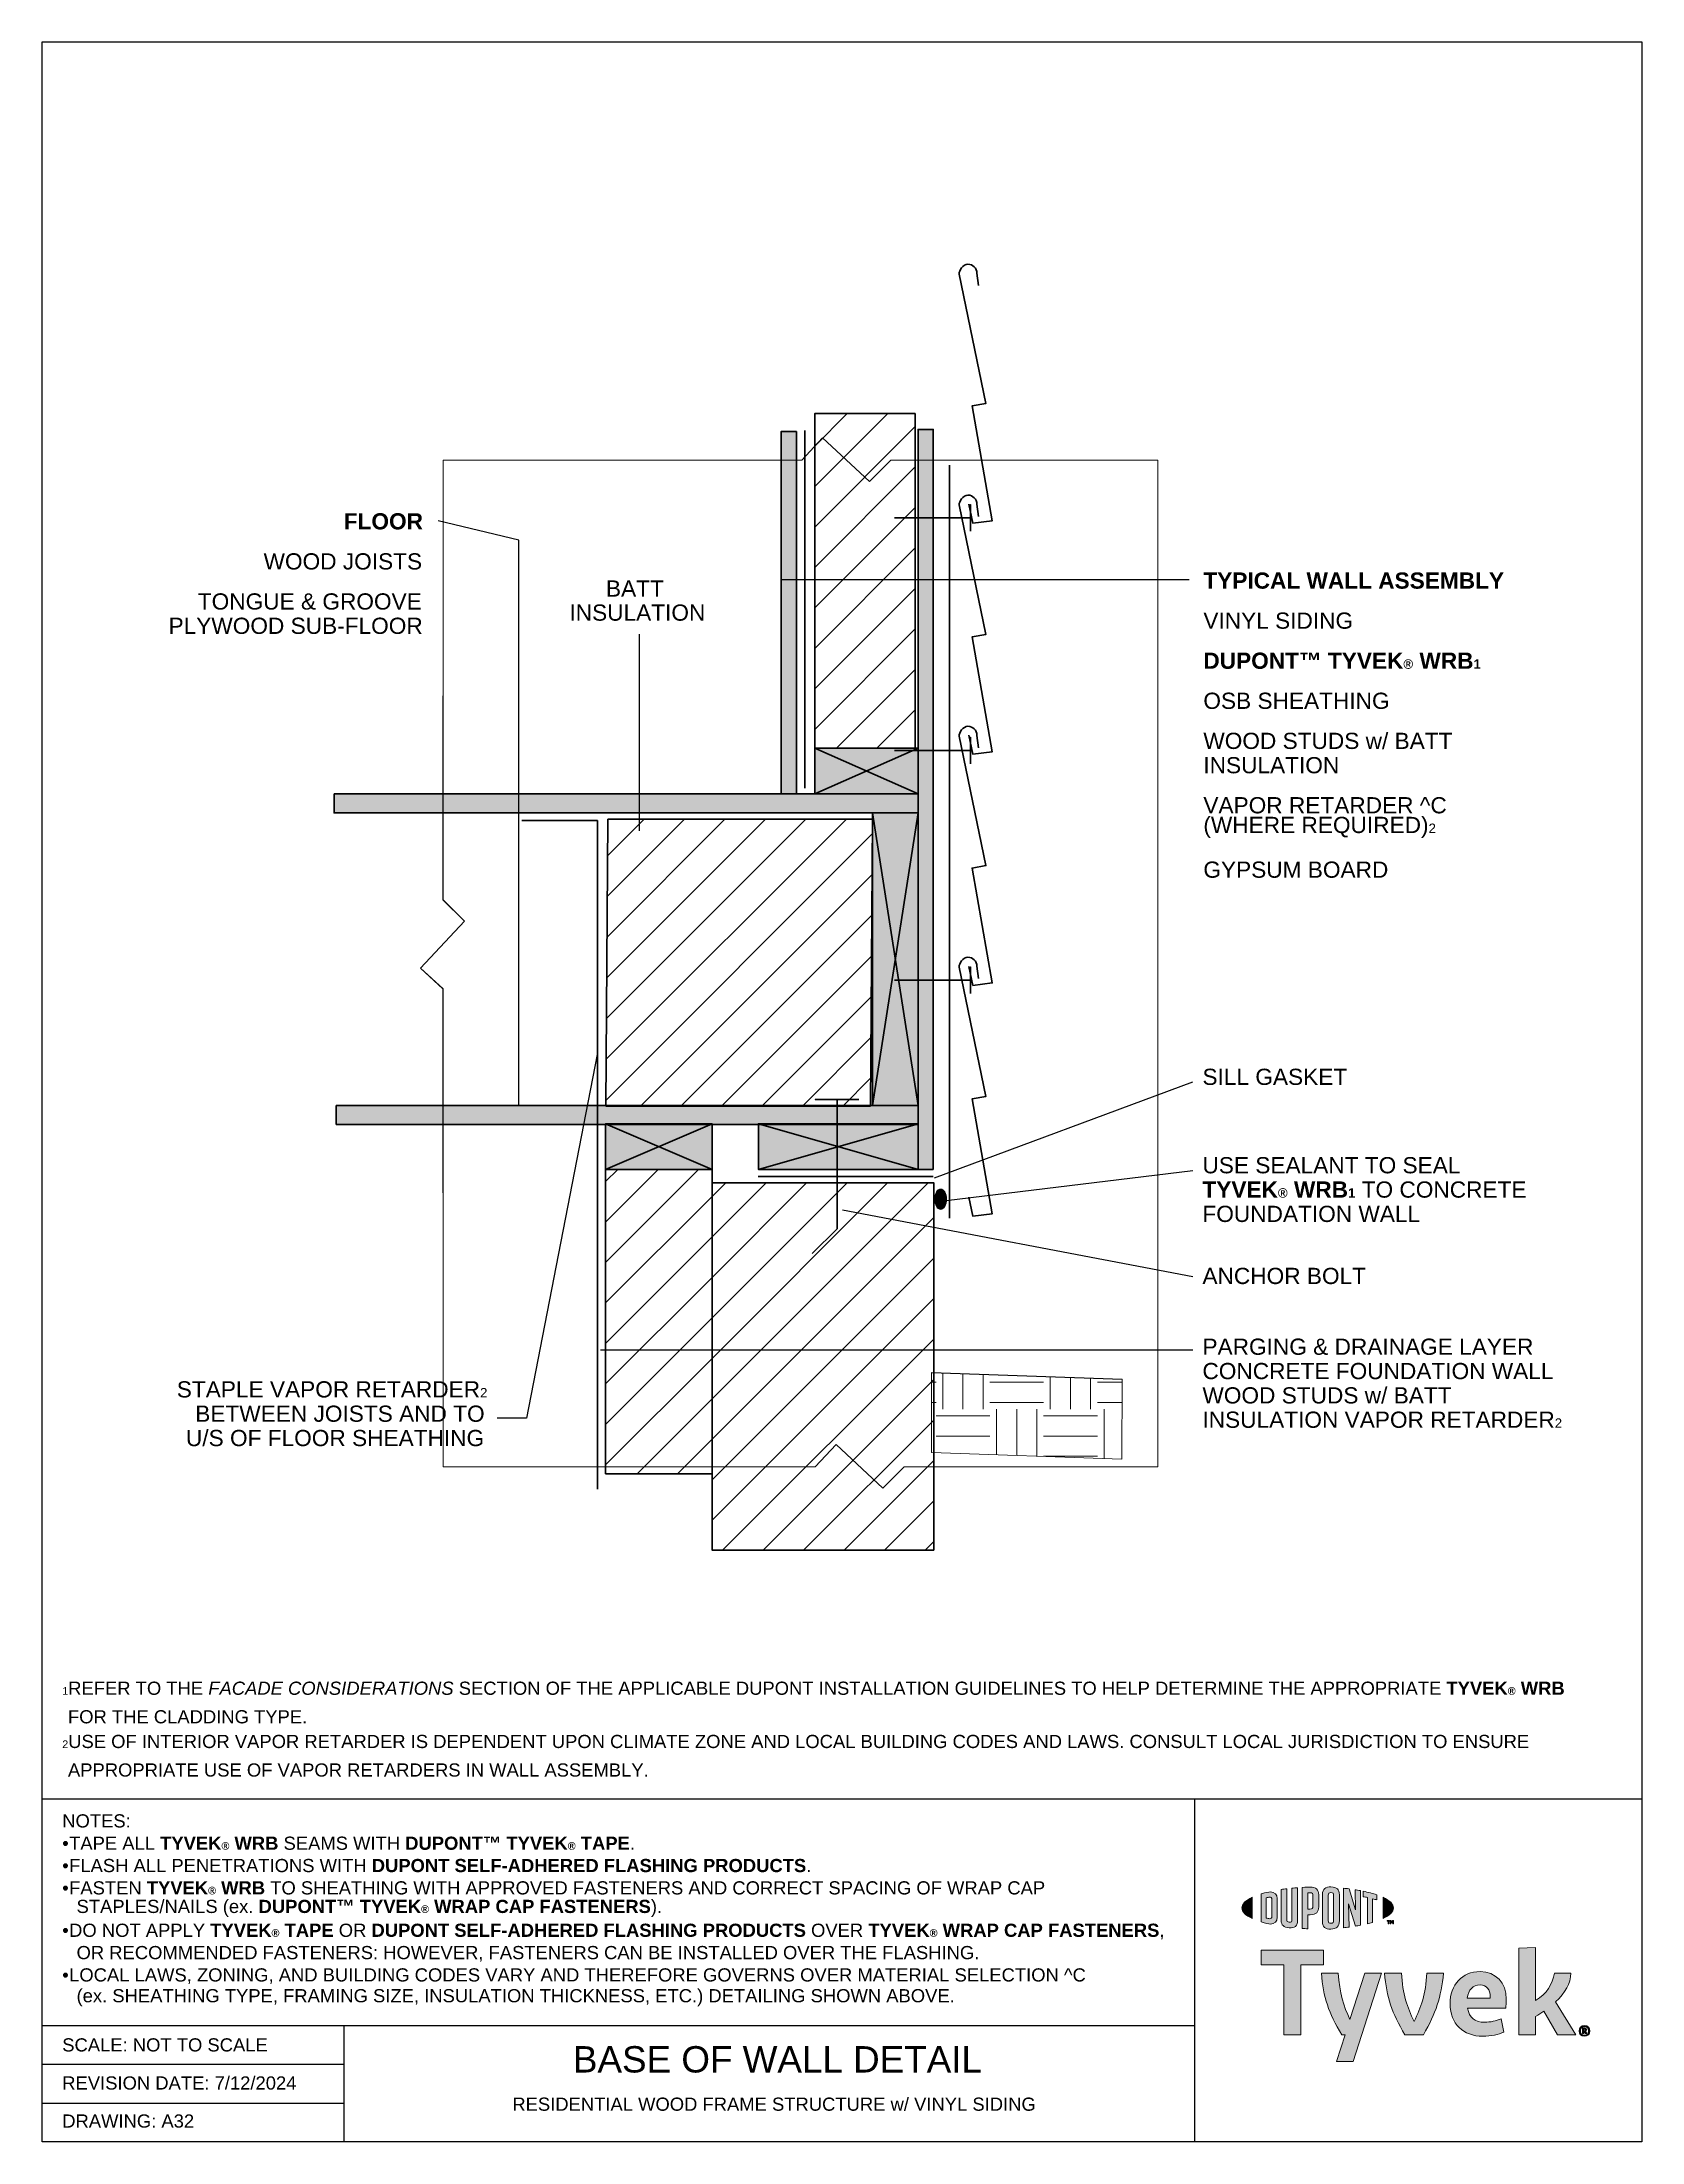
# Model space of a CAD drawing. Extents: x 26 to 585, y -763 to -29.
import ezdxf

# ---------------------------------------------------------------- set-up
doc = ezdxf.new("R2010")
doc.units = 0
doc.header["$MEASUREMENT"] = 0
for name, color, linetype, lineweight in [('background', 7, 'Continuous', 0), ('diagram', 7, 'Continuous', 0), ('lines and arrows', 7, 'Continuous', 0), ('text', 7, 'Continuous', 0)]:
    doc.layers.add(name, color=color, linetype=linetype, lineweight=lineweight)
pattern_1 = [(45, (0, 0), (-7.07107, 7.07107), [])]

# ---------------------------------------------------------------- blocks, each defined once
blk = doc.blocks.new('Block_1')
at = {"layer": 'background', "true_color": 0xe11b22, "transparency": 33554687}
h = blk.add_hatch(color=242, dxfattribs=at)
h.dxf.hatch_style = 2
edge = h.paths.add_edge_path()
edge.add_spline(control_points=[(463.1, -685.16), (463.1, -685.73), (462.91, -686.09), (462.2, -686), (461.5, -685.92), (461.32, -685.62), (461.32, -684.95), (461.32, -684.95), (461.32, -674.28), (461.32, -674.28), (460.85, -674.33), (459.82, -674.47), (459.38, -674.53), (459.38, -674.53), (459.38, -685.33), (459.38, -685.33), (459.38, -687.05), (460.22, -687.72), (462.2, -687.95), (464.01, -688.16), (465.12, -687.24), (465.12, -685.33), (465.12, -685.33), (465.12, -673.93), (465.12, -673.93), (464.74, -673.95), (463.5, -674.05), (463.1, -674.09), (463.1, -674.09), (463.1, -685.16), (463.1, -685.16)], knot_values=[0, 0, 0, 0, 1, 1, 1, 2, 2, 2, 3, 3, 3, 4, 4, 4, 5, 5, 5, 6, 6, 6, 7, 7, 7, 8, 8, 8, 9, 9, 9, 10, 10, 10, 10], degree=3, periodic=0)
h = blk.add_hatch(color=242, dxfattribs=at)
h.dxf.hatch_style = 2
edge = h.paths.add_edge_path()
edge.add_spline(control_points=[(470.46, -680.47), (470.46, -681.09), (470.24, -681.4), (469.42, -681.41), (469.42, -681.41), (468.72, -681.41), (468.72, -681.41), (468.72, -681.41), (468.72, -675.74), (468.72, -675.74), (469.03, -675.72), (469.2, -675.72), (469.39, -675.72), (470.27, -675.72), (470.46, -676.05), (470.46, -676.69), (470.46, -676.69), (470.46, -680.47), (470.46, -680.47)], knot_values=[0, 0, 0, 0, 1, 1, 1, 2, 2, 2, 3, 3, 3, 4, 4, 4, 5, 5, 5, 6, 6, 6, 6], degree=3, periodic=0)
edge = h.paths.add_edge_path()
edge.add_spline(control_points=[(469.51, -673.71), (469.15, -673.71), (467.87, -673.76), (466.7, -673.83), (466.7, -673.83), (466.7, -688.19), (466.7, -688.19), (467.1, -688.21), (468.15, -688.27), (468.72, -688.28), (468.72, -688.28), (468.72, -683.4), (468.72, -683.4), (468.72, -683.4), (469.51, -683.4), (469.51, -683.4), (471.62, -683.4), (472.5, -682.45), (472.5, -680.62), (472.5, -680.62), (472.5, -676.39), (472.5, -676.39), (472.5, -674.6), (471.51, -673.71), (469.51, -673.71)], knot_values=[0, 0, 0, 0, 1, 1, 1, 2, 2, 2, 3, 3, 3, 4, 4, 4, 5, 5, 5, 6, 6, 6, 7, 7, 7, 8, 8, 8, 8], degree=3, periodic=0)
h = blk.add_hatch(color=242, dxfattribs=at)
h.dxf.hatch_style = 2
edge = h.paths.add_edge_path()
edge.add_spline(control_points=[(477.67, -685.49), (477.67, -686.06), (477.48, -686.35), (476.77, -686.37), (476.03, -686.39), (475.83, -686.08), (475.83, -685.49), (475.83, -685.49), (475.83, -676.53), (475.83, -676.53), (475.83, -675.95), (476.03, -675.62), (476.77, -675.64), (477.48, -675.66), (477.67, -675.97), (477.67, -676.53), (477.67, -676.53), (477.67, -685.49), (477.67, -685.49)], knot_values=[0, 0, 0, 0, 1, 1, 1, 2, 2, 2, 3, 3, 3, 4, 4, 4, 5, 5, 5, 6, 6, 6, 6], degree=3, periodic=0)
edge = h.paths.add_edge_path()
edge.add_spline(control_points=[(476.77, -673.63), (474.89, -673.54), (473.78, -674.37), (473.78, -676.26), (473.78, -676.26), (473.78, -685.66), (473.78, -685.66), (473.78, -687.65), (474.79, -688.48), (476.77, -688.39), (478.7, -688.31), (479.71, -687.57), (479.71, -685.45), (479.71, -685.45), (479.71, -676.48), (479.71, -676.48), (479.71, -674.45), (478.8, -673.73), (476.77, -673.63)], knot_values=[0, 0, 0, 0, 1, 1, 1, 2, 2, 2, 3, 3, 3, 4, 4, 4, 5, 5, 5, 6, 6, 6, 6], degree=3, periodic=0)
h = blk.add_hatch(color=242, dxfattribs=at)
h.dxf.hatch_style = 2
edge = h.paths.add_edge_path()
edge.add_spline(control_points=[(485.31, -681.63), (485.31, -681.63), (483.07, -674.33), (483.07, -674.33), (482.46, -674.25), (481.73, -674.17), (481.16, -674.12), (481.16, -674.12), (481.16, -687.9), (481.16, -687.9), (481.56, -687.86), (482.57, -687.75), (483.1, -687.68), (483.1, -687.68), (482.94, -679.56), (482.94, -679.56), (482.94, -679.56), (485.31, -687.36), (485.31, -687.36), (485.81, -687.28), (486.55, -687.16), (487.03, -687.06), (487.03, -687.06), (487.03, -674.95), (487.03, -674.95), (486.53, -674.85), (485.61, -674.7), (485.17, -674.63), (485.17, -674.63), (485.31, -681.63), (485.31, -681.63)], knot_values=[0, 0, 0, 0, 1, 1, 1, 2, 2, 2, 3, 3, 3, 4, 4, 4, 5, 5, 5, 6, 6, 6, 7, 7, 7, 8, 8, 8, 9, 9, 9, 10, 10, 10, 10], degree=3, periodic=0)
h = blk.add_hatch(color=242, dxfattribs=at)
h.dxf.hatch_style = 2
edge = h.paths.add_edge_path()
edge.add_spline(control_points=[(445.62, -680.99), (445.62, -682.34), (446.93, -683.61), (449.23, -684.7), (449.23, -684.7), (449.23, -677.3), (449.23, -677.3), (446.93, -678.38), (445.62, -679.64), (445.62, -680.99)], knot_values=[0, 0, 0, 0, 1, 1, 1, 2, 2, 2, 3, 3, 3, 3], degree=3, periodic=0)
h = blk.add_hatch(color=242, dxfattribs=at)
h.dxf.hatch_style = 2
edge = h.paths.add_edge_path()
edge.add_spline(control_points=[(456.13, -684.01), (456.13, -684.58), (455.78, -684.77), (455.38, -684.77), (455.06, -684.77), (454.57, -684.65), (454.17, -684.54), (454.17, -684.54), (454.17, -677.47), (454.17, -677.47), (454.57, -677.36), (455.06, -677.25), (455.38, -677.25), (455.78, -677.25), (456.13, -677.44), (456.13, -678.01), (456.13, -678.01), (456.13, -684.01), (456.13, -684.01)], knot_values=[0, 0, 0, 0, 1, 1, 1, 2, 2, 2, 3, 3, 3, 4, 4, 4, 5, 5, 5, 6, 6, 6, 6], degree=3, periodic=0)
edge = h.paths.add_edge_path()
edge.add_spline(control_points=[(455.64, -675.4), (455, -675.4), (454.08, -675.59), (452.41, -676.11), (452.41, -676.11), (452.41, -685.91), (452.41, -685.91), (453.88, -686.36), (455, -686.62), (455.64, -686.62), (457.12, -686.62), (457.95, -685.71), (457.95, -684.26), (457.95, -684.26), (457.95, -677.75), (457.95, -677.75), (457.95, -676.3), (457.12, -675.4), (455.64, -675.4)], knot_values=[0, 0, 0, 0, 1, 1, 1, 2, 2, 2, 3, 3, 3, 4, 4, 4, 5, 5, 5, 6, 6, 6, 6], degree=3, periodic=0)
h = blk.add_hatch(color=242, dxfattribs=at)
h.dxf.hatch_style = 2
edge = h.paths.add_edge_path()
edge.add_spline(control_points=[(488.03, -677.07), (488.53, -677.16), (489.02, -677.26), (489.5, -677.36), (489.5, -677.36), (489.5, -686.53), (489.5, -686.53), (489.94, -686.43), (490.76, -686.21), (491.31, -686.05), (491.31, -686.05), (491.31, -677.8), (491.31, -677.8), (491.83, -677.93), (492.33, -678.07), (492.78, -678.2), (492.78, -678.2), (492.78, -676.43), (492.78, -676.43), (491.35, -675.93), (489.82, -675.53), (488.03, -675.15), (488.03, -675.15), (488.03, -677.07), (488.03, -677.07)], knot_values=[0, 0, 0, 0, 1, 1, 1, 2, 2, 2, 3, 3, 3, 4, 4, 4, 5, 5, 5, 6, 6, 6, 7, 7, 7, 8, 8, 8, 8], degree=3, periodic=0)
h = blk.add_hatch(color=242, dxfattribs=at)
h.dxf.hatch_style = 2
edge = h.paths.add_edge_path()
edge.add_spline(control_points=[(498.56, -680.99), (498.56, -682.35), (497.25, -683.61), (494.95, -684.7), (494.95, -684.7), (494.95, -677.3), (494.95, -677.3), (497.25, -678.38), (498.56, -679.64), (498.56, -680.99)], knot_values=[0, 0, 0, 0, 1, 1, 1, 2, 2, 2, 3, 3, 3, 3], degree=3, periodic=0)
h = blk.add_hatch(color=242, dxfattribs=at)
h.dxf.hatch_style = 2
edge = h.paths.add_edge_path()
edge.add_spline(control_points=[(497.49, -685.44), (497.49, -685.44), (497.71, -685.44), (497.71, -685.44), (497.71, -685.44), (498.03, -685.95), (498.03, -685.95), (498.03, -685.95), (498.35, -685.44), (498.35, -685.44), (498.35, -685.44), (498.56, -685.44), (498.56, -685.44), (498.56, -685.44), (498.56, -686.51), (498.56, -686.51), (498.56, -686.51), (498.37, -686.51), (498.37, -686.51), (498.37, -686.51), (498.37, -685.75), (498.37, -685.75), (498.37, -685.75), (498.04, -686.26), (498.04, -686.26), (498.04, -686.26), (498.02, -686.26), (498.02, -686.26), (498.02, -686.26), (497.69, -685.75), (497.69, -685.75), (497.69, -685.75), (497.69, -686.51), (497.69, -686.51), (497.69, -686.51), (497.49, -686.51), (497.49, -686.51), (497.49, -686.51), (497.49, -685.44), (497.49, -685.44)], knot_values=[0, 0, 0, 0, 1, 1, 1, 2, 2, 2, 3, 3, 3, 4, 4, 4, 5, 5, 5, 6, 6, 6, 7, 7, 7, 8, 8, 8, 9, 9, 9, 10, 10, 10, 11, 11, 11, 12, 12, 12, 13, 13, 13, 13], degree=3, periodic=0)
edge = h.paths.add_edge_path()
edge.add_spline(control_points=[(496.73, -685.63), (496.73, -685.63), (496.4, -685.63), (496.4, -685.63), (496.4, -685.63), (496.4, -685.44), (496.4, -685.44), (496.4, -685.44), (497.26, -685.44), (497.26, -685.44), (497.26, -685.44), (497.26, -685.63), (497.26, -685.63), (497.26, -685.63), (496.93, -685.63), (496.93, -685.63), (496.93, -685.63), (496.93, -686.51), (496.93, -686.51), (496.93, -686.51), (496.73, -686.51), (496.73, -686.51), (496.73, -686.51), (496.73, -685.63), (496.73, -685.63)], knot_values=[0, 0, 0, 0, 1, 1, 1, 2, 2, 2, 3, 3, 3, 4, 4, 4, 5, 5, 5, 6, 6, 6, 7, 7, 7, 8, 8, 8, 8], degree=3, periodic=0)
at = {"layer": 'background'}
for points, knots in [([(463.1, -685.16), (463.1, -685.73), (462.91, -686.09), (462.2, -686), (461.5, -685.92), (461.32, -685.62), (461.32, -684.95), (461.32, -684.95), (461.32, -674.28), (461.32, -674.28), (460.85, -674.33), (459.82, -674.47), (459.38, -674.53), (459.38, -674.53), (459.38, -685.33), (459.38, -685.33), (459.38, -687.05), (460.22, -687.72), (462.2, -687.95), (464.01, -688.16), (465.12, -687.24), (465.12, -685.33), (465.12, -685.33), (465.12, -673.93), (465.12, -673.93), (464.74, -673.95), (463.5, -674.05), (463.1, -674.09), (463.1, -674.09), (463.1, -685.16), (463.1, -685.16)], [0, 0, 0, 0, 1, 1, 1, 2, 2, 2, 3, 3, 3, 4, 4, 4, 5, 5, 5, 6, 6, 6, 7, 7, 7, 8, 8, 8, 9, 9, 9, 10, 10, 10, 10]), ([(469.51, -673.71), (469.15, -673.71), (467.87, -673.76), (466.7, -673.83), (466.7, -673.83), (466.7, -688.19), (466.7, -688.19), (467.1, -688.21), (468.15, -688.27), (468.72, -688.28), (468.72, -688.28), (468.72, -683.4), (468.72, -683.4), (468.72, -683.4), (469.51, -683.4), (469.51, -683.4), (471.62, -683.4), (472.5, -682.45), (472.5, -680.62), (472.5, -680.62), (472.5, -676.39), (472.5, -676.39), (472.5, -674.6), (471.51, -673.71), (469.51, -673.71)], [0, 0, 0, 0, 1, 1, 1, 2, 2, 2, 3, 3, 3, 4, 4, 4, 5, 5, 5, 6, 6, 6, 7, 7, 7, 8, 8, 8, 8]), ([(476.77, -673.63), (474.89, -673.54), (473.78, -674.37), (473.78, -676.26), (473.78, -676.26), (473.78, -685.66), (473.78, -685.66), (473.78, -687.65), (474.79, -688.48), (476.77, -688.39), (478.7, -688.31), (479.71, -687.57), (479.71, -685.45), (479.71, -685.45), (479.71, -676.48), (479.71, -676.48), (479.71, -674.45), (478.8, -673.73), (476.77, -673.63)], [0, 0, 0, 0, 1, 1, 1, 2, 2, 2, 3, 3, 3, 4, 4, 4, 5, 5, 5, 6, 6, 6, 6]), ([(485.31, -681.63), (485.31, -681.63), (483.07, -674.33), (483.07, -674.33), (482.46, -674.25), (481.73, -674.17), (481.16, -674.12), (481.16, -674.12), (481.16, -687.9), (481.16, -687.9), (481.56, -687.86), (482.57, -687.75), (483.1, -687.68), (483.1, -687.68), (482.94, -679.56), (482.94, -679.56), (482.94, -679.56), (485.31, -687.36), (485.31, -687.36), (485.81, -687.28), (486.55, -687.16), (487.03, -687.06), (487.03, -687.06), (487.03, -674.95), (487.03, -674.95), (486.53, -674.85), (485.61, -674.7), (485.17, -674.63), (485.17, -674.63), (485.31, -681.63), (485.31, -681.63)], [0, 0, 0, 0, 1, 1, 1, 2, 2, 2, 3, 3, 3, 4, 4, 4, 5, 5, 5, 6, 6, 6, 7, 7, 7, 8, 8, 8, 9, 9, 9, 10, 10, 10, 10]), ([(445.62, -680.99), (445.62, -682.34), (446.93, -683.61), (449.23, -684.7), (449.23, -684.7), (449.23, -677.3), (449.23, -677.3), (446.93, -678.38), (445.62, -679.64), (445.62, -680.99)], [0, 0, 0, 0, 1, 1, 1, 2, 2, 2, 3, 3, 3, 3]), ([(455.64, -675.4), (455, -675.4), (454.08, -675.59), (452.41, -676.11), (452.41, -676.11), (452.41, -685.91), (452.41, -685.91), (453.88, -686.36), (455, -686.62), (455.64, -686.62), (457.12, -686.62), (457.95, -685.71), (457.95, -684.26), (457.95, -684.26), (457.95, -677.75), (457.95, -677.75), (457.95, -676.3), (457.12, -675.4), (455.64, -675.4)], [0, 0, 0, 0, 1, 1, 1, 2, 2, 2, 3, 3, 3, 4, 4, 4, 5, 5, 5, 6, 6, 6, 6]), ([(456.13, -684.01), (456.13, -684.58), (455.78, -684.77), (455.38, -684.77), (455.06, -684.77), (454.57, -684.65), (454.17, -684.54), (454.17, -684.54), (454.17, -677.47), (454.17, -677.47), (454.57, -677.36), (455.06, -677.25), (455.38, -677.25), (455.78, -677.25), (456.13, -677.44), (456.13, -678.01), (456.13, -678.01), (456.13, -684.01), (456.13, -684.01)], [0, 0, 0, 0, 1, 1, 1, 2, 2, 2, 3, 3, 3, 4, 4, 4, 5, 5, 5, 6, 6, 6, 6]), ([(470.46, -680.47), (470.46, -681.09), (470.24, -681.4), (469.42, -681.41), (469.42, -681.41), (468.72, -681.41), (468.72, -681.41), (468.72, -681.41), (468.72, -675.74), (468.72, -675.74), (469.03, -675.72), (469.2, -675.72), (469.39, -675.72), (470.27, -675.72), (470.46, -676.05), (470.46, -676.69), (470.46, -676.69), (470.46, -680.47), (470.46, -680.47)], [0, 0, 0, 0, 1, 1, 1, 2, 2, 2, 3, 3, 3, 4, 4, 4, 5, 5, 5, 6, 6, 6, 6]), ([(477.67, -685.49), (477.67, -686.06), (477.48, -686.35), (476.77, -686.37), (476.03, -686.39), (475.83, -686.08), (475.83, -685.49), (475.83, -685.49), (475.83, -676.53), (475.83, -676.53), (475.83, -675.95), (476.03, -675.62), (476.77, -675.64), (477.48, -675.66), (477.67, -675.97), (477.67, -676.53), (477.67, -676.53), (477.67, -685.49), (477.67, -685.49)], [0, 0, 0, 0, 1, 1, 1, 2, 2, 2, 3, 3, 3, 4, 4, 4, 5, 5, 5, 6, 6, 6, 6]), ([(488.03, -677.07), (488.53, -677.16), (489.02, -677.26), (489.5, -677.36), (489.5, -677.36), (489.5, -686.53), (489.5, -686.53), (489.94, -686.43), (490.76, -686.21), (491.31, -686.05), (491.31, -686.05), (491.31, -677.8), (491.31, -677.8), (491.83, -677.93), (492.33, -678.07), (492.78, -678.2), (492.78, -678.2), (492.78, -676.43), (492.78, -676.43), (491.35, -675.93), (489.82, -675.53), (488.03, -675.15), (488.03, -675.15), (488.03, -677.07), (488.03, -677.07)], [0, 0, 0, 0, 1, 1, 1, 2, 2, 2, 3, 3, 3, 4, 4, 4, 5, 5, 5, 6, 6, 6, 7, 7, 7, 8, 8, 8, 8]), ([(498.56, -680.99), (498.56, -682.35), (497.25, -683.61), (494.95, -684.7), (494.95, -684.7), (494.95, -677.3), (494.95, -677.3), (497.25, -678.38), (498.56, -679.64), (498.56, -680.99)], [0, 0, 0, 0, 1, 1, 1, 2, 2, 2, 3, 3, 3, 3]), ([(496.73, -685.63), (496.73, -685.63), (496.4, -685.63), (496.4, -685.63), (496.4, -685.63), (496.4, -685.44), (496.4, -685.44), (496.4, -685.44), (497.26, -685.44), (497.26, -685.44), (497.26, -685.44), (497.26, -685.63), (497.26, -685.63), (497.26, -685.63), (496.93, -685.63), (496.93, -685.63), (496.93, -685.63), (496.93, -686.51), (496.93, -686.51), (496.93, -686.51), (496.73, -686.51), (496.73, -686.51), (496.73, -686.51), (496.73, -685.63), (496.73, -685.63)], [0, 0, 0, 0, 1, 1, 1, 2, 2, 2, 3, 3, 3, 4, 4, 4, 5, 5, 5, 6, 6, 6, 7, 7, 7, 8, 8, 8, 8]), ([(497.49, -685.44), (497.49, -685.44), (497.71, -685.44), (497.71, -685.44), (497.71, -685.44), (498.03, -685.95), (498.03, -685.95), (498.03, -685.95), (498.35, -685.44), (498.35, -685.44), (498.35, -685.44), (498.56, -685.44), (498.56, -685.44), (498.56, -685.44), (498.56, -686.51), (498.56, -686.51), (498.56, -686.51), (498.37, -686.51), (498.37, -686.51), (498.37, -686.51), (498.37, -685.75), (498.37, -685.75), (498.37, -685.75), (498.04, -686.26), (498.04, -686.26), (498.04, -686.26), (498.02, -686.26), (498.02, -686.26), (498.02, -686.26), (497.69, -685.75), (497.69, -685.75), (497.69, -685.75), (497.69, -686.51), (497.69, -686.51), (497.69, -686.51), (497.49, -686.51), (497.49, -686.51), (497.49, -686.51), (497.49, -685.44), (497.49, -685.44)], [0, 0, 0, 0, 1, 1, 1, 2, 2, 2, 3, 3, 3, 4, 4, 4, 5, 5, 5, 6, 6, 6, 7, 7, 7, 8, 8, 8, 9, 9, 9, 10, 10, 10, 11, 11, 11, 12, 12, 12, 13, 13, 13, 13])]:
    blk.add_open_spline(points, degree=3, knots=knots, dxfattribs=at)
blk = doc.blocks.new('Block_5')
at = {"layer": 'background', "true_color": 0x17477e, "transparency": 33554687}
h = blk.add_hatch(color=156, dxfattribs=at)
h.dxf.hatch_style = 2
h.paths.add_polyline_path([(474.14, -695.78), (452.41, -695.78), (452.41, -700.93), (460.25, -700.93), (460.25, -725.32), (466.29, -725.32), (466.29, -700.93), (474.14, -700.93)])
h = blk.add_hatch(color=156, dxfattribs=at)
h.dxf.hatch_style = 2
edge = h.paths.add_edge_path()
edge.add_spline(control_points=[(555.25, -713.8), (555.25, -713.8), (562.26, -725.32), (562.26, -725.32), (562.26, -725.32), (555.93, -725.32), (555.93, -725.32), (555.93, -725.32), (551.08, -717.09), (551.08, -717.09), (550.19, -717.73), (549.26, -718.36), (548.25, -718.99), (548.25, -718.99), (548.25, -725.32), (548.25, -725.32), (548.25, -725.32), (542.42, -725.32), (542.42, -725.32), (542.42, -725.32), (542.42, -695.06), (542.42, -695.06), (542.42, -695.06), (548.25, -694.77), (548.25, -694.77), (548.25, -694.77), (548.25, -713.38), (548.25, -713.38), (552.21, -710.81), (554.16, -707.85), (554.83, -703.76), (554.83, -703.76), (560.61, -703.76), (560.61, -703.76), (560.49, -707.39), (558.63, -710.64), (555.25, -713.8)], knot_values=[0, 0, 0, 0, 1, 1, 1, 2, 2, 2, 3, 3, 3, 4, 4, 4, 5, 5, 5, 6, 6, 6, 7, 7, 7, 8, 8, 8, 9, 9, 9, 10, 10, 10, 11, 11, 11, 12, 12, 12, 12], degree=3, periodic=0)
h = blk.add_hatch(color=156, dxfattribs=at)
h.dxf.hatch_style = 2
edge = h.paths.add_edge_path()
edge.add_spline(control_points=[(510.27, -703.76), (509.89, -710.97), (508.28, -715.87), (505.79, -720.64), (503.39, -715.87), (501.83, -710.97), (501.36, -703.76), (501.36, -703.76), (495.5, -703.76), (495.5, -703.76), (496.13, -712.24), (498.03, -717.68), (502.59, -725.32), (502.59, -725.32), (509.04, -725.32), (509.04, -725.32), (513.43, -717.68), (515.25, -712.24), (516.09, -703.76), (516.09, -703.76), (510.27, -703.76), (510.27, -703.76)], knot_values=[0, 0, 0, 0, 1, 1, 1, 2, 2, 2, 3, 3, 3, 4, 4, 4, 5, 5, 5, 6, 6, 6, 7, 7, 7, 7], degree=3, periodic=0)
h = blk.add_hatch(color=156, dxfattribs=at)
h.dxf.hatch_style = 2
edge = h.paths.add_edge_path()
edge.add_spline(control_points=[(524.4, -712.49), (524.4, -712.49), (532.42, -712.49), (532.42, -712.49), (532.42, -712.49), (532.42, -711.99), (532.42, -711.99), (532.42, -709.62), (531.16, -707.89), (528.83, -707.89), (526.39, -707.89), (524.78, -709.62), (524.4, -712.49)], knot_values=[0, 0, 0, 0, 1, 1, 1, 2, 2, 2, 3, 3, 3, 4, 4, 4, 4], degree=3, periodic=0)
edge = h.paths.add_edge_path()
edge.add_spline(control_points=[(537.19, -724.39), (535.33, -725.24), (532.59, -725.83), (529.81, -725.83), (523.01, -725.83), (518.37, -721.52), (518.37, -714.52), (518.37, -707.81), (522.63, -703.25), (528.83, -703.25), (534.36, -703.25), (537.99, -707.18), (537.99, -712.83), (537.99, -714.1), (537.91, -715.19), (537.82, -716.04), (537.82, -716.04), (524.49, -716.04), (524.49, -716.04), (525.04, -719.41), (527.02, -720.93), (530.4, -720.93), (532.46, -720.93), (534.45, -720.47), (536.26, -719.71), (536.26, -719.71), (537.19, -724.39), (537.19, -724.39)], knot_values=[0, 0, 0, 0, 1, 1, 1, 2, 2, 2, 3, 3, 3, 4, 4, 4, 5, 5, 5, 6, 6, 6, 7, 7, 7, 8, 8, 8, 9, 9, 9, 9], degree=3, periodic=0)
at = {"layer": 'background'}
blk.add_lwpolyline([(474.14, -695.78), (452.41, -695.78), (452.41, -700.93), (460.25, -700.93), (460.25, -725.32), (466.29, -725.32), (466.29, -700.93), (474.14, -700.93)], close=True, dxfattribs=at)
for points, knots in [([(555.25, -713.8), (555.25, -713.8), (562.26, -725.32), (562.26, -725.32), (562.26, -725.32), (555.93, -725.32), (555.93, -725.32), (555.93, -725.32), (551.08, -717.09), (551.08, -717.09), (550.19, -717.73), (549.26, -718.36), (548.25, -718.99), (548.25, -718.99), (548.25, -725.32), (548.25, -725.32), (548.25, -725.32), (542.42, -725.32), (542.42, -725.32), (542.42, -725.32), (542.42, -695.06), (542.42, -695.06), (542.42, -695.06), (548.25, -694.77), (548.25, -694.77), (548.25, -694.77), (548.25, -713.38), (548.25, -713.38), (552.21, -710.81), (554.16, -707.85), (554.83, -703.76), (554.83, -703.76), (560.61, -703.76), (560.61, -703.76), (560.49, -707.39), (558.63, -710.64), (555.25, -713.8)], [0, 0, 0, 0, 1, 1, 1, 2, 2, 2, 3, 3, 3, 4, 4, 4, 5, 5, 5, 6, 6, 6, 7, 7, 7, 8, 8, 8, 9, 9, 9, 10, 10, 10, 11, 11, 11, 12, 12, 12, 12]), ([(510.27, -703.76), (509.89, -710.97), (508.28, -715.87), (505.79, -720.64), (503.39, -715.87), (501.83, -710.97), (501.36, -703.76), (501.36, -703.76), (495.5, -703.76), (495.5, -703.76), (496.13, -712.24), (498.03, -717.68), (502.59, -725.32), (502.59, -725.32), (509.04, -725.32), (509.04, -725.32), (513.43, -717.68), (515.25, -712.24), (516.09, -703.76), (516.09, -703.76), (510.27, -703.76), (510.27, -703.76)], [0, 0, 0, 0, 1, 1, 1, 2, 2, 2, 3, 3, 3, 4, 4, 4, 5, 5, 5, 6, 6, 6, 7, 7, 7, 7]), ([(537.19, -724.39), (535.33, -725.24), (532.59, -725.83), (529.81, -725.83), (523.01, -725.83), (518.37, -721.52), (518.37, -714.52), (518.37, -707.81), (522.63, -703.25), (528.83, -703.25), (534.36, -703.25), (537.99, -707.18), (537.99, -712.83), (537.99, -714.1), (537.91, -715.19), (537.82, -716.04), (537.82, -716.04), (524.49, -716.04), (524.49, -716.04), (525.04, -719.41), (527.02, -720.93), (530.4, -720.93), (532.46, -720.93), (534.45, -720.47), (536.26, -719.71), (536.26, -719.71), (537.19, -724.39), (537.19, -724.39)], [0, 0, 0, 0, 1, 1, 1, 2, 2, 2, 3, 3, 3, 4, 4, 4, 5, 5, 5, 6, 6, 6, 7, 7, 7, 8, 8, 8, 9, 9, 9, 9]), ([(524.4, -712.49), (524.4, -712.49), (532.42, -712.49), (532.42, -712.49), (532.42, -712.49), (532.42, -711.99), (532.42, -711.99), (532.42, -709.62), (531.16, -707.89), (528.83, -707.89), (526.39, -707.89), (524.78, -709.62), (524.4, -712.49)], [0, 0, 0, 0, 1, 1, 1, 2, 2, 2, 3, 3, 3, 4, 4, 4, 4])]:
    blk.add_open_spline(points, degree=3, knots=knots, dxfattribs=at)
blk = doc.blocks.new('Block_4')
at = {"layer": 'background', "true_color": 0x17477e, "transparency": 33554687}
h = blk.add_hatch(color=156, dxfattribs=at)
h.dxf.hatch_style = 2
edge = h.paths.add_edge_path()
edge.add_spline(control_points=[(488.64, -703.76), (488.64, -703.76), (483.41, -719.99), (483.41, -719.99), (481.19, -715.42), (479.74, -710.65), (479.3, -703.76), (479.3, -703.76), (473.43, -703.76), (473.43, -703.76), (474.07, -712.24), (475.97, -717.68), (480.52, -725.32), (480.52, -725.32), (481.7, -725.32), (481.7, -725.32), (481.7, -725.32), (478.71, -734.6), (478.71, -734.6), (478.71, -734.6), (484.53, -734.6), (484.53, -734.6), (484.53, -734.6), (494.46, -703.76), (494.46, -703.76), (494.46, -703.76), (488.64, -703.76), (488.64, -703.76)], knot_values=[0, 0, 0, 0, 1, 1, 1, 2, 2, 2, 3, 3, 3, 4, 4, 4, 5, 5, 5, 6, 6, 6, 7, 7, 7, 8, 8, 8, 9, 9, 9, 9], degree=3, periodic=0)
at = {"layer": 'background'}
blk.add_open_spline([(488.64, -703.76), (488.64, -703.76), (483.41, -719.99), (483.41, -719.99), (481.19, -715.42), (479.74, -710.65), (479.3, -703.76), (479.3, -703.76), (473.43, -703.76), (473.43, -703.76), (474.07, -712.24), (475.97, -717.68), (480.52, -725.32), (480.52, -725.32), (481.7, -725.32), (481.7, -725.32), (481.7, -725.32), (478.71, -734.6), (478.71, -734.6), (478.71, -734.6), (484.53, -734.6), (484.53, -734.6), (484.53, -734.6), (494.46, -703.76), (494.46, -703.76), (494.46, -703.76), (488.64, -703.76), (488.64, -703.76)], degree=3, knots=[0, 0, 0, 0, 1, 1, 1, 2, 2, 2, 3, 3, 3, 4, 4, 4, 5, 5, 5, 6, 6, 6, 7, 7, 7, 8, 8, 8, 9, 9, 9, 9], dxfattribs=at)
blk.add_blockref('Block_5', (0, 0), dxfattribs=at)
blk = doc.blocks.new('Block_6')
at = {"layer": 'background', "true_color": 0x17477e, "transparency": 33554687}
h = blk.add_hatch(color=156, dxfattribs=at)
h.dxf.hatch_style = 2
edge = h.paths.add_edge_path()
edge.add_spline(control_points=[(565.05, -723.33), (565.05, -723.33), (565.05, -723.89), (565.05, -723.89), (565.05, -723.89), (565.29, -723.89), (565.29, -723.89), (565.53, -723.89), (565.65, -723.82), (565.65, -723.61), (565.65, -723.4), (565.53, -723.33), (565.29, -723.33), (565.29, -723.33), (565.05, -723.33), (565.05, -723.33)], knot_values=[0, 0, 0, 0, 1, 1, 1, 2, 2, 2, 3, 3, 3, 4, 4, 4, 5, 5, 5, 5], degree=3, periodic=0)
edge = h.paths.add_edge_path()
edge.add_spline(control_points=[(564.64, -722.98), (564.64, -722.98), (565.29, -722.98), (565.29, -722.98), (565.8, -722.98), (566.05, -723.22), (566.05, -723.61), (566.05, -723.88), (565.93, -724.07), (565.68, -724.17), (565.81, -724.41), (565.97, -724.64), (566.18, -724.89), (566.18, -724.89), (565.69, -724.89), (565.69, -724.89), (565.51, -724.67), (565.38, -724.46), (565.27, -724.23), (565.27, -724.23), (565.05, -724.23), (565.05, -724.23), (565.05, -724.23), (565.05, -724.89), (565.05, -724.89), (565.05, -724.89), (564.64, -724.89), (564.64, -724.89), (564.64, -724.89), (564.64, -722.98), (564.64, -722.98)], knot_values=[0, 0, 0, 0, 1, 1, 1, 2, 2, 2, 3, 3, 3, 4, 4, 4, 5, 5, 5, 6, 6, 6, 7, 7, 7, 8, 8, 8, 9, 9, 9, 10, 10, 10, 10], degree=3, periodic=0)
edge = h.paths.add_edge_path()
edge.add_spline(control_points=[(565.32, -722.49), (564.4, -722.49), (563.88, -723.02), (563.88, -723.97), (563.88, -724.93), (564.4, -725.45), (565.32, -725.45), (566.23, -725.45), (566.76, -724.93), (566.76, -723.97), (566.76, -723.02), (566.23, -722.49), (565.32, -722.49)], knot_values=[0, 0, 0, 0, 1, 1, 1, 2, 2, 2, 3, 3, 3, 4, 4, 4, 4], degree=3, periodic=0)
edge = h.paths.add_edge_path()
edge.add_spline(control_points=[(565.32, -722.11), (566.45, -722.11), (567.2, -722.83), (567.2, -723.97), (567.2, -725.11), (566.44, -725.83), (565.32, -725.83), (564.17, -725.83), (563.44, -725.11), (563.44, -723.97), (563.44, -722.83), (564.18, -722.11), (565.32, -722.11)], knot_values=[0, 0, 0, 0, 1, 1, 1, 2, 2, 2, 3, 3, 3, 4, 4, 4, 4], degree=3, periodic=0)
at = {"layer": 'background'}
for points, knots in [([(565.32, -722.11), (566.45, -722.11), (567.2, -722.83), (567.2, -723.97), (567.2, -725.11), (566.44, -725.83), (565.32, -725.83), (564.17, -725.83), (563.44, -725.11), (563.44, -723.97), (563.44, -722.83), (564.18, -722.11), (565.32, -722.11)], [0, 0, 0, 0, 1, 1, 1, 2, 2, 2, 3, 3, 3, 4, 4, 4, 4]), ([(565.32, -722.49), (564.4, -722.49), (563.88, -723.02), (563.88, -723.97), (563.88, -724.93), (564.4, -725.45), (565.32, -725.45), (566.23, -725.45), (566.76, -724.93), (566.76, -723.97), (566.76, -723.02), (566.23, -722.49), (565.32, -722.49)], [0, 0, 0, 0, 1, 1, 1, 2, 2, 2, 3, 3, 3, 4, 4, 4, 4]), ([(564.64, -722.98), (564.64, -722.98), (565.29, -722.98), (565.29, -722.98), (565.8, -722.98), (566.05, -723.22), (566.05, -723.61), (566.05, -723.88), (565.93, -724.07), (565.68, -724.17), (565.81, -724.41), (565.97, -724.64), (566.18, -724.89), (566.18, -724.89), (565.69, -724.89), (565.69, -724.89), (565.51, -724.67), (565.38, -724.46), (565.27, -724.23), (565.27, -724.23), (565.05, -724.23), (565.05, -724.23), (565.05, -724.23), (565.05, -724.89), (565.05, -724.89), (565.05, -724.89), (564.64, -724.89), (564.64, -724.89), (564.64, -724.89), (564.64, -722.98), (564.64, -722.98)], [0, 0, 0, 0, 1, 1, 1, 2, 2, 2, 3, 3, 3, 4, 4, 4, 5, 5, 5, 6, 6, 6, 7, 7, 7, 8, 8, 8, 9, 9, 9, 10, 10, 10, 10]), ([(565.05, -723.33), (565.05, -723.33), (565.05, -723.89), (565.05, -723.89), (565.05, -723.89), (565.29, -723.89), (565.29, -723.89), (565.53, -723.89), (565.65, -723.82), (565.65, -723.61), (565.65, -723.4), (565.53, -723.33), (565.29, -723.33), (565.29, -723.33), (565.05, -723.33), (565.05, -723.33)], [0, 0, 0, 0, 1, 1, 1, 2, 2, 2, 3, 3, 3, 4, 4, 4, 5, 5, 5, 5])]:
    blk.add_open_spline(points, degree=3, knots=knots, dxfattribs=at)
blk = doc.blocks.new('Block_3')
at = {"layer": 'background'}
for name in ['Block_4', 'Block_6']:
    blk.add_blockref(name, (0, 0), dxfattribs=at)
blk = doc.blocks.new('Block_2')
at = {"layer": 'background'}
blk.add_blockref('Block_3', (0, 0), dxfattribs=at)
blk = doc.blocks.new('Block_0')
at = {"layer": 'background'}
for name in ['Block_1', 'Block_2']:
    blk.add_blockref(name, (0, 0), dxfattribs=at)
blk = doc.blocks.new('Block_7')
at = {"layer": 'background', "color": 250, "lineweight": 25, "true_color": 0x231f20}
for p, q in [((26.46, -642.9), (585.42, -642.9)), ((429.12, -642.9), (429.12, -762.78)), ((26.46, -722.04), (429.12, -722.04)), ((131.88, -722.04), (131.88, -762.78)), ((26.46, -735.6), (131.88, -735.6)), ((26.46, -749.22), (131.88, -749.22))]:
    blk.add_line(p, q, dxfattribs=at)
blk.add_lwpolyline([(585.42, -762.78), (26.46, -762.78), (26.46, -29.1), (585.42, -29.1)], close=True, dxfattribs=at)
blk = doc.blocks.new('Block_9')
at = {"layer": 'diagram', "color": 18, "lineweight": 35, "true_color": 0x000000}
for points in [[(176.91, -298.41)], [(192.85, -400.61)]]:
    blk.add_lwpolyline(points, dxfattribs=at)
blk = doc.blocks.new('Block_10')
at = {"layer": 'diagram'}
blk.add_lwpolyline([(403.76, -496.24), (337.16, -493.91), (337.16, -521.85), (403.73, -524.17)], close=True, dxfattribs=at)
at = {"layer": 'diagram', "color": 18, "lineweight": 18, "true_color": 0x000000}
for points in [[(337.16, -497.34), (337.16, -497.34), (338.79, -497.34), (338.79, -497.34)], [(341.14, -506.73), (341.14, -506.73), (341.14, -494.06), (341.14, -494.06)], [(348.18, -506.73), (348.18, -506.73), (348.18, -494.3), (348.18, -494.3)], [(355.23, -506.73), (355.23, -506.73), (355.23, -494.55), (355.23, -494.55)], [(357.58, -497.34), (357.58, -497.34), (376.37, -497.34), (376.37, -497.34)], [(378.72, -506.73), (378.72, -506.73), (378.72, -495.36), (378.72, -495.36)], [(385.77, -506.73), (385.77, -506.73), (385.77, -495.61), (385.77, -495.61)], [(392.81, -506.73), (392.81, -506.73), (392.81, -495.86), (392.81, -495.86)], [(395.16, -497.34), (395.16, -497.34), (403.76, -497.34), (403.76, -497.34)], [(337.16, -504.38), (337.16, -504.38), (338.79, -504.38), (338.79, -504.38)], [(357.58, -504.38), (357.58, -504.38), (376.37, -504.38), (376.37, -504.38)], [(395.16, -504.38), (395.16, -504.38), (403.75, -504.38), (403.75, -504.38)], [(338.79, -509.08), (338.79, -509.08), (357.58, -509.08), (357.58, -509.08)], [(359.93, -522.65), (359.93, -522.65), (359.93, -506.73), (359.93, -506.73)], [(366.98, -522.89), (366.98, -522.89), (366.98, -506.73), (366.98, -506.73)], [(374.02, -523.14), (374.02, -523.14), (374.02, -506.73), (374.02, -506.73)], [(376.37, -509.08), (376.37, -509.08), (395.16, -509.08), (395.16, -509.08)], [(397.51, -523.95), (397.51, -523.95), (397.51, -506.73), (397.51, -506.73)], [(338.79, -516.13), (338.79, -516.13), (357.58, -516.13), (357.58, -516.13)], [(376.37, -516.13), (376.37, -516.13), (395.16, -516.13), (395.16, -516.13)], [(376.37, -523.17), (376.37, -523.17), (395.16, -523.17), (395.16, -523.17)]]:
    blk.add_open_spline(points, degree=3, dxfattribs=at)
blk = doc.blocks.new('Block_8')
at = {"layer": 'diagram', "true_color": 0x000000, "transparency": 33554687}
h = blk.add_hatch(dxfattribs=at)
h.set_pattern_fill('_U', color=18, scale=10, angle=44.99999, style=2, pattern_type=0)
h.set_pattern_definition(pattern_1)
h.paths.add_polyline_path([(331.54, -158.9), (331.54, -275.82), (296.42, -275.82), (296.42, -158.9)])
at = {"layer": 'diagram', "true_color": 0xf1f2f2, "transparency": 33554687}
h = blk.add_hatch(color=7, dxfattribs=at)
h.dxf.hatch_style = 2
h.paths.add_polyline_path([(289.99, -291.77), (284.68, -291.77), (284.68, -165.19), (289.99, -165.19)])
at = {"layer": 'diagram', "true_color": 0xc2b59b, "transparency": 33554687}
h = blk.add_hatch(color=253, dxfattribs=at)
h.dxf.hatch_style = 2
h.paths.add_polyline_path([(337.84, -422.96), (332.52, -422.96), (332.52, -164.46), (337.84, -164.46)])
h = blk.add_hatch(color=253, dxfattribs=at)
h.dxf.hatch_style = 2
h.paths.add_polyline_path([(332.52, -291.77), (296.42, -291.77), (296.42, -275.82), (332.52, -275.82)])
at = {"layer": 'diagram', "true_color": 0xf1f2f2, "transparency": 33554687}
h = blk.add_hatch(color=7, dxfattribs=at)
h.dxf.hatch_style = 2
h.paths.add_polyline_path([(128.5, -291.77), (332.52, -291.77), (332.52, -298.41), (128.5, -298.41)])
at = {"layer": 'diagram', "true_color": 0x000000, "transparency": 33554687}
h = blk.add_hatch(dxfattribs=at)
h.set_pattern_fill('_U', color=18, scale=10, angle=44.99999, style=2, pattern_type=0)
h.set_pattern_definition(pattern_1)
h.paths.add_polyline_path([(316.57, -300.63), (315.88, -400.85), (223.49, -400.85), (224.18, -300.63)])
at = {"layer": 'diagram', "true_color": 0xc2b59b, "transparency": 33554687}
h = blk.add_hatch(color=253, dxfattribs=at)
h.dxf.hatch_style = 2
h.paths.add_polyline_path([(332.52, -400.61), (316.57, -400.61), (316.57, -298.41), (332.52, -298.41)])
at = {"layer": 'diagram', "true_color": 0xf1f2f2, "transparency": 33554687}
h = blk.add_hatch(color=7, dxfattribs=at)
h.dxf.hatch_style = 2
h.paths.add_polyline_path([(129.28, -400.61), (332.52, -400.61), (332.52, -407.26), (129.28, -407.26)])
at = {"layer": 'diagram', "true_color": 0xc2b59b, "transparency": 33554687}
h = blk.add_hatch(color=253, dxfattribs=at)
h.dxf.hatch_style = 2
h.paths.add_polyline_path([(260.54, -422.96), (223.32, -422.96), (223.32, -407.01), (260.54, -407.01)])
h = blk.add_hatch(color=253, dxfattribs=at)
h.dxf.hatch_style = 2
h.paths.add_polyline_path([(332.52, -422.96), (276.73, -422.96), (276.73, -407.01), (332.52, -407.01)])
at = {"layer": 'diagram', "true_color": 0x000000, "transparency": 33554687}
h = blk.add_hatch(dxfattribs=at)
h.set_pattern_fill('_U', color=18, scale=10, angle=44.99999, style=2, pattern_type=0)
h.set_pattern_definition(pattern_1)
h.paths.add_polyline_path([(260.54, -422.96), (260.54, -529.34), (223.32, -529.34), (223.32, -422.96)])
h = blk.add_hatch(dxfattribs=at)
h.set_pattern_fill('_U', color=18, scale=10, angle=44.99999, style=2, pattern_type=0)
h.set_pattern_definition(pattern_1)
h.paths.add_polyline_path([(337.98, -556), (260.54, -556), (260.54, -427.66), (337.98, -427.66)])
at = {"layer": 'diagram', "true_color": 0xfbb042, "transparency": 33554687}
h = blk.add_hatch(color=43, dxfattribs=at)
h.dxf.hatch_style = 2
edge = h.paths.add_edge_path()
edge.add_ellipse((340.4, -433.4), major_axis=(0, 3.57), ratio=0.582053, start_angle=0, end_angle=360)
at = {"layer": 'diagram', "color": 113, "lineweight": 70, "true_color": 0x82ca9c}
for p, q in [((292.96, -289.74), (292.96, -164.88)), ((276.65, -425.41), (337.84, -425.41))]:
    blk.add_line(p, q, dxfattribs=at)
at = {"layer": 'diagram', "color": 165, "lineweight": 70, "true_color": 0x3e5aa8}
blk.add_line((343.51, -176.9), (343.51, -440.05), dxfattribs=at)
at = {"layer": 'diagram', "color": 18, "lineweight": 35, "true_color": 0x000000}
for p, q in [((332.52, -275.82), (296.42, -291.77)), ((296.42, -275.82), (332.52, -291.77)), ((296.42, -275.82), (332.52, -275.82)), ((295.31, -291.77), (289.99, -291.77)), ((332.52, -298.41), (316.57, -400.61)), ((316.57, -298.41), (332.52, -400.61)), ((316.57, -400.61), (316.57, -298.41)), ((223.32, -407.01), (260.54, -422.96)), ((260.54, -407.01), (223.32, -422.96)), ((276.73, -407.01), (332.52, -422.96)), ((332.52, -407.01), (276.73, -422.96)), ((332.52, -422.96), (332.52, -407.01)), ((337.98, -444.17), (337.98, -547.03))]:
    blk.add_line(p, q, dxfattribs=at)
at = {"layer": 'diagram', "color": 18, "lineweight": 25, "true_color": 0x000000}
blk.add_line((337.19, -493.92), (403.76, -496.24), dxfattribs=at)
at = {"layer": 'diagram', "color": 250, "lineweight": 35, "true_color": 0x231f20}
for points in [[(331.54, -158.9), (331.54, -275.82), (296.42, -275.82), (296.42, -158.9)], [(337.84, -422.96), (332.52, -422.96), (332.52, -164.46), (337.84, -164.46)], [(332.52, -291.77), (296.42, -291.77), (296.42, -275.82), (332.52, -275.82)], [(316.57, -300.63), (315.88, -400.85), (223.49, -400.85), (224.18, -300.63)], [(332.52, -400.61), (316.57, -400.61), (316.57, -298.41), (332.52, -298.41)], [(260.54, -422.96), (223.32, -422.96), (223.32, -407.01), (260.54, -407.01)], [(332.52, -422.96), (276.73, -422.96), (276.73, -407.01), (332.52, -407.01)], [(260.54, -422.96), (260.54, -529.34), (223.32, -529.34), (223.32, -422.96)], [(337.98, -556), (260.54, -556), (260.54, -427.66), (337.98, -427.66)]]:
    blk.add_lwpolyline(points, close=True, dxfattribs=at)
at = {"layer": 'diagram'}
blk.add_lwpolyline([(166.64, -526.84), (296.59, -526.84), (303.85, -519.08), (320.18, -534.36), (327.7, -526.84), (416.29, -526.84), (416.29, -175.19), (323.02, -175.19), (315.51, -182.7), (299.18, -167.43), (291.92, -175.19), (166.64, -175.19), (166.64, -328.77), (174.02, -336.29), (158.74, -352.62), (166.64, -359.88)], close=True, dxfattribs=at)
at = {"layer": 'diagram', "color": 18, "lineweight": 35, "true_color": 0x000000}
for points in [[(289.99, -291.77), (284.68, -291.77), (284.68, -165.19), (289.99, -165.19)], [(128.5, -291.77), (332.52, -291.77), (332.52, -298.41), (128.5, -298.41)], [(129.28, -400.61), (332.52, -400.61), (332.52, -407.26), (129.28, -407.26)]]:
    blk.add_lwpolyline(points, close=True, dxfattribs=at)
at = {"layer": 'diagram', "color": 250, "lineweight": 35, "true_color": 0x231f20}
for points in [[(324.33, -195.32), (350.81, -195.32), (350.81, -190.69), (350.81, -199.95)], [(324.33, -276.62), (350.81, -276.62), (350.81, -271.98), (350.81, -281.25)], [(324.33, -356.85), (350.81, -356.85), (350.81, -352.22), (350.81, -361.48)]]:
    blk.add_lwpolyline(points, dxfattribs=at)
at = {"layer": 'diagram', "color": 113, "lineweight": 70, "true_color": 0x82ca9c}
blk.add_lwpolyline([(220.51, -534.71), (220.51, -301.13), (194.13, -301.13)], dxfattribs=at)
at = {"layer": 'diagram', "color": 250, "lineweight": 70, "true_color": 0x231f20}
blk.add_lwpolyline([(311.85, -398.56), (296.59, -398.56), (304.22, -398.56), (304.22, -443.71), (295.53, -452.4)], dxfattribs=at)
at = {"layer": 'diagram', "color": 18, "lineweight": 35, "true_color": 0x000000}
blk.add_lwpolyline([(223.32, -407.01), (223.32, -422.96), (260.54, -422.96), (260.54, -407.01)], dxfattribs=at)
at = {"layer": 'diagram'}
blk.add_ellipse((340.4, -433.4), major_axis=(0, 3.57), ratio=0.582053, dxfattribs=at)
at = {"layer": 'diagram', "color": 250, "lineweight": 106, "true_color": 0x231f20}
for points in [[(350.26, -190.59), (350.26, -190.59), (351.67, -197.24), (351.67, -197.24), (351.67, -197.24), (358.41, -196.38), (358.41, -196.38), (358.41, -196.38), (351.4, -156.25), (351.4, -156.25), (351.4, -156.25), (356.22, -155.39), (356.22, -155.39), (356.22, -155.39), (346.84, -110.16), (346.84, -110.16), (346.84, -108.99), (348.17, -106.72), (349.92, -106.72), (351.67, -106.72), (353.08, -108.14), (353.08, -109.88), (353.08, -109.88), (353.59, -114.19), (353.59, -114.19)], [(350.26, -271.28), (350.26, -271.28), (351.67, -277.93), (351.67, -277.93), (351.67, -277.93), (358.41, -277.07), (358.41, -277.07), (358.41, -277.07), (351.4, -236.94), (351.4, -236.94), (351.4, -236.94), (356.22, -236.07), (356.22, -236.07), (356.22, -236.07), (346.84, -190.84), (346.84, -190.84), (346.84, -189.68), (348.17, -187.41), (349.92, -187.41), (351.67, -187.41), (353.08, -188.82), (353.08, -190.57), (353.08, -190.57), (353.59, -194.88), (353.59, -194.88)], [(350.26, -352.05), (350.26, -352.05), (351.67, -358.7), (351.67, -358.7), (351.67, -358.7), (358.41, -357.84), (358.41, -357.84), (358.41, -357.84), (351.4, -317.71), (351.4, -317.71), (351.4, -317.71), (356.22, -316.84), (356.22, -316.84), (356.22, -316.84), (346.84, -271.62), (346.84, -271.62), (346.84, -270.45), (348.17, -268.18), (349.92, -268.18), (351.67, -268.18), (353.08, -269.59), (353.08, -271.34), (353.08, -271.34), (353.59, -275.65), (353.59, -275.65)], [(350.26, -432.71), (350.26, -432.71), (351.67, -439.36), (351.67, -439.36), (351.67, -439.36), (358.41, -438.5), (358.41, -438.5), (358.41, -438.5), (351.4, -398.37), (351.4, -398.37), (351.4, -398.37), (356.22, -397.5), (356.22, -397.5), (356.22, -397.5), (346.84, -352.28), (346.84, -352.28), (346.84, -351.11), (348.17, -348.84), (349.92, -348.84), (351.67, -348.84), (353.08, -350.25), (353.08, -352), (353.08, -352), (353.59, -356.31), (353.59, -356.31)]]:
    blk.add_open_spline(points, degree=3, knots=[0, 0, 0, 0, 1, 1, 1, 2, 2, 2, 3, 3, 3, 4, 4, 4, 5, 5, 5, 6, 6, 6, 7, 7, 7, 8, 8, 8, 8], dxfattribs=at)
at = {"layer": 'diagram', "color": 9, "lineweight": 35, "true_color": 0xbcbec0}
for points in [[(350.26, -190.59), (350.26, -190.59), (351.67, -197.24), (351.67, -197.24), (351.67, -197.24), (358.41, -196.38), (358.41, -196.38), (358.41, -196.38), (351.4, -156.25), (351.4, -156.25), (351.4, -156.25), (356.22, -155.39), (356.22, -155.39), (356.22, -155.39), (346.84, -110.16), (346.84, -110.16), (346.84, -108.99), (348.17, -106.72), (349.92, -106.72), (351.67, -106.72), (353.08, -108.14), (353.08, -109.88), (353.08, -109.88), (353.59, -114.19), (353.59, -114.19)], [(350.26, -271.28), (350.26, -271.28), (351.67, -277.93), (351.67, -277.93), (351.67, -277.93), (358.41, -277.07), (358.41, -277.07), (358.41, -277.07), (351.4, -236.94), (351.4, -236.94), (351.4, -236.94), (356.22, -236.07), (356.22, -236.07), (356.22, -236.07), (346.84, -190.84), (346.84, -190.84), (346.84, -189.68), (348.17, -187.41), (349.92, -187.41), (351.67, -187.41), (353.08, -188.82), (353.08, -190.57), (353.08, -190.57), (353.59, -194.88), (353.59, -194.88)], [(350.26, -352.05), (350.26, -352.05), (351.67, -358.7), (351.67, -358.7), (351.67, -358.7), (358.41, -357.84), (358.41, -357.84), (358.41, -357.84), (351.4, -317.71), (351.4, -317.71), (351.4, -317.71), (356.22, -316.84), (356.22, -316.84), (356.22, -316.84), (346.84, -271.62), (346.84, -271.62), (346.84, -270.45), (348.17, -268.18), (349.92, -268.18), (351.67, -268.18), (353.08, -269.59), (353.08, -271.34), (353.08, -271.34), (353.59, -275.65), (353.59, -275.65)], [(350.26, -432.71), (350.26, -432.71), (351.67, -439.36), (351.67, -439.36), (351.67, -439.36), (358.41, -438.5), (358.41, -438.5), (358.41, -438.5), (351.4, -398.37), (351.4, -398.37), (351.4, -398.37), (356.22, -397.5), (356.22, -397.5), (356.22, -397.5), (346.84, -352.28), (346.84, -352.28), (346.84, -351.11), (348.17, -348.84), (349.92, -348.84), (351.67, -348.84), (353.08, -350.25), (353.08, -352), (353.08, -352), (353.59, -356.31), (353.59, -356.31)]]:
    blk.add_open_spline(points, degree=3, knots=[0, 0, 0, 0, 1, 1, 1, 2, 2, 2, 3, 3, 3, 4, 4, 4, 5, 5, 5, 6, 6, 6, 7, 7, 7, 8, 8, 8, 8], dxfattribs=at)
at = {"layer": 'diagram'}
for name in ['Block_9', 'Block_10']:
    blk.add_blockref(name, (0, 0), dxfattribs=at)

msp = doc.modelspace()

# ---------------------------------------------------------------- linework, layer by layer
at = {"layer": 'diagram', "color": 250, "lineweight": 18, "true_color": 0x231f20}
for points in [[(257.84, -175.19), (291.92, -175.19), (299.18, -167.43), (315.51, -182.7), (323.02, -175.19), (375.32, -175.19)], [(166.5, -431.15), (166.5, -359.88), (158.74, -352.62), (174.02, -336.29), (166.5, -328.77), (166.5, -257.5)], [(213.48, -526.84), (296.59, -526.84), (303.85, -519.08), (320.18, -534.36), (327.7, -526.84), (411.65, -526.84)]]:
    msp.add_lwpolyline(points, dxfattribs=at)
at = {"layer": 'lines and arrows', "color": 250, "lineweight": 25, "true_color": 0x231f20}
for p, q in [((284.49, -216.9), (358.53, -216.9)), ((358.53, -216.9), (427.26, -216.9)), ((235.16, -304.69), (235.16, -235.97)), ((338.3, -425.92), (428.46, -392.4)), ((342.3, -433.79), (428.46, -423.4)), ((306.15, -437.16), (428.46, -460.4)), ((221.53, -486.04), (337.63, -486.04)), ((337.69, -486.04), (428.53, -486.04))]:
    msp.add_line(p, q, dxfattribs=at)
for points in [[(193, -400.57), (193, -203.09), (164.81, -196.44)], [(220.36, -382.85), (195.75, -509.88), (185.49, -509.88)]]:
    msp.add_lwpolyline(points, dxfattribs=at)

# ---------------------------------------------------------------- block references
at = {"layer": 'background'}
for name in ['Block_7', 'Block_0']:
    msp.add_blockref(name, (0, 0), dxfattribs=at)
at = {"layer": 'diagram'}
msp.add_blockref('Block_8', (0, 0), dxfattribs=at)

# ---------------------------------------------------------------- texts
at = {"layer": 'text', "char_height": 0.2, "attachment_point": 7}
for s, insert in [('\\C250;\\c2105123;\\FArial Bold|b1|i0|c1;\\H5.664000;\\W1.000000;FLOOR', (131.87, -199.47)), ('\\C250;\\c2105123;\\FArial|b0|i0|c1;\\H5.664000;\\W1.000000;WOOD JOISTS', (103.87, -213.47)), ('\\C250;\\c2105123;\\FArial|b0|i0|c1;\\H5.664000;\\W1.000000;BATT', (223.48, -222.86)), ('\\C250;\\c2105123;\\FArial Bold|b1|i0|c1;\\H5.664000;\\W1.000000;TYPICAL WALL ASSEMBLY', (432.18, -220.17)), ('\\C250;\\c2105123;\\FArial|b0|i0|c1;\\H5.664000;\\W1.000000;TONGUE & GROOVE ', (80.89, -227.47)), ('\\C250;\\c2105123;\\FArial|b0|i0|c1;\\H5.664000;\\W1.000000; INSULATION', (208.52, -231.36)), ('\\C250;\\c2105123;\\FArial|b0|i0|c1;\\H5.664000;\\W1.000000;PLYWOOD SUB-FLOOR', (70.67, -235.97)), ('\\C250;\\c2105123;\\FArial|b0|i0|c1;\\H5.664000;\\W1.000000;VINYL SIDING', (432.18, -234.17)), ('\\C165;\\c11033150;\\FArial Bold|b1|i0|c1;\\H5.664000;\\W1.000000;DUPONT™ TYVEK\\H3.302112;®\\H5.664000; WRB\\C250;\\c2105123;\\H3.302112;1\\C165;\\c11033150;\\H5.664000; ', (432.18, -248.17)), ('\\C250;\\c2105123;\\FArial|b0|i0|c1;\\H5.664000;\\W1.000000;OSB SHEATHING', (432.18, -262.17)), ('\\C250;\\c2105123;\\FArial|b0|i0|c1;\\H5.664000;\\W1.000000;WOOD STUDS w/ BATT ', (432.18, -276.17)), ('\\C250;\\c2105123;\\FArial|b0|i0|c1;\\H5.664000;\\W1.000000;INSULATION', (432.18, -284.67)), ('\\C250;\\c2105123;\\FArial|b0|i0|c1;\\H5.664000;\\W1.000000;VAPOR RETARDER ^C', (432.18, -298.67)), ('\\C250;\\c2105123;\\FArial|b0|i0|c1;\\H5.664000;\\W1.000000;(WHERE REQUIRED)\\H3.302112;2', (432.18, -307.17)), ('\\C250;\\c2105123;\\FArial|b0|i0|c1;\\H5.664000;\\W1.000000;GYPSUM BOARD', (432.18, -321.17)), ('\\C250;\\c2105123;\\FArial|b0|i0|c1;\\H5.664000;\\W1.000000;SILL GASKET', (431.86, -393.55)), ('\\C250;\\c2105123;\\FArial|b0|i0|c1;\\H5.664000;\\W1.000000;USE SEALANT TO SEAL ', (431.86, -424.43)), ('\\C175;\\c10769209;\\FArial Bold|b1|i0|c1;\\H5.664000;\\W1.000000;TYVEK\\H3.302112;®\\H5.664000; \\C165;\\c11033150;WRB\\C250;\\c2105123;\\H3.302112;1\\C165;\\c11033150;\\H5.664000; \\C250;\\c2105123;\\FArial|b0|i0|c1;TO CONCRETE ', (431.86, -432.93)), ('\\C250;\\c2105123;\\FArial|b0|i0|c1;\\H5.664000;\\W1.000000;FOUNDATION WALL', (431.86, -441.43)), ('\\C250;\\c2105123;\\FArial|b0|i0|c1;\\H5.664000;\\W1.000000;ANCHOR BOLT', (431.86, -463.11)), ('\\C250;\\c2105123;\\FArial|b0|i0|c1;\\H5.664000;\\W1.000000;PARGING & DRAINAGE LAYER ', (431.86, -487.84)), ('\\C250;\\c2105123;\\FArial|b0|i0|c1;\\H5.664000;\\W1.000000;CONCRETE FOUNDATION WALL ', (431.86, -496.34)), ('\\C250;\\c2105123;\\FArial|b0|i0|c1;\\H5.664000;\\W1.000000;STAPLE VAPOR RETARDER\\H3.302112;2\\H5.664000; ', (73.55, -502.74)), ('\\C250;\\c2105123;\\FArial|b0|i0|c1;\\H5.664000;\\W1.000000;WOOD STUDS w/ BATT ', (431.86, -504.84)), ('\\C250;\\c2105123;\\FArial|b0|i0|c1;\\H5.664000;\\W1.000000;BETWEEN JOISTS AND TO ', (80, -511.24)), ('\\C250;\\c2105123;\\FArial|b0|i0|c1;\\H5.664000;\\W1.000000;INSULATION VAPOR RETARDER\\H3.302112;2', (431.86, -513.34)), ('\\C250;\\c2105123;\\FArial|b0|i0|c1;\\H5.664000;\\W1.000000;U/S OF FLOOR SHEATHING', (76.75, -519.74)), ('\\C250;\\c2105123;\\FArial|b0|i0|c1;\\H2.682966;\\W1.000000;1\\H4.602000;REFER TO THE \\FArial Italic|b0|i1|c1;FACADE CONSIDERATIONS \\FArial|b0|i0|c1;SECTION OF THE APPLICABLE DUPONT INSTALLATION GUIDELINES TO HELP DETERMINE THE APPROPRIATE \\C165;\\c11033150;\\FArial Bold|b1|i0|c1;TYVEK\\H2.682966;®\\H4.602000; WRB ', (33.53, -606.61)), ('\\C250;\\c2105123;\\FArial|b0|i0|c1;\\H4.602000;\\W1.000000;FOR THE CLADDING TYPE.', (35.53, -616.58)), ('\\C250;\\c2105123;\\FArial|b0|i0|c1;\\H2.682966;\\W1.000000;2\\H4.602000;USE OF INTERIOR VAPOR RETARDER IS DEPENDENT UPON CLIMATE ZONE AND LOCAL BUILDING CODES AND LAWS. CONSULT LOCAL JURISDICTION TO ENSURE ', (33.53, -625.21)), ('\\C250;\\c2105123;\\FArial|b0|i0|c1;\\H4.602000;\\W1.000000;APPROPRIATE USE OF VAPOR RETARDERS IN WALL ASSEMBLY.', (35.53, -635.18)), ('\\C250;\\c2105123;\\FArial|b0|i0|c1;\\H4.602000;\\W1.000000;NOTES:', (33.53, -652.96)), ('\\C250;\\c2105123;\\FArial|b0|i0|c1;\\H4.602000;\\W1.000000;•^ITAPE ALL \\C165;\\c11033150;\\FArial Bold|b1|i0|c1;TYVEK\\H2.682966;®\\H4.602000; WRB \\C250;\\c2105123;\\FArial|b0|i0|c1;SEAMS WITH \\C142;\\c14789159;\\FArial Bold|b1|i0|c1;DUPONT™ TYVEK\\H2.682966;®\\H4.602000; TAPE\\C250;\\c2105123;\\FArial|b0|i0|c1;.', (33.53, -660.76)), ('\\C250;\\c2105123;\\FArial|b0|i0|c1;\\H4.602000;\\W1.000000;•^IFLASH ALL PENETRATIONS WITH \\C240;\\c4339695;\\FArial Bold|b1|i0|c1;DUPONT SELF-ADHERED FLASHING PRODUCTS\\C250;\\c2105123;\\FArial|b0|i0|c1;.', (33.53, -668.56)), ('\\C250;\\c2105123;\\FArial|b0|i0|c1;\\H4.602000;\\W1.000000;•^IFASTEN \\C165;\\c11033150;\\FArial Bold|b1|i0|c1;TYVEK\\H2.682966;®\\H4.602000; WRB \\C250;\\c2105123;\\FArial|b0|i0|c1;TO SHEATHING WITH APPROVED FASTENERS AND CORRECT SPACING OF WRAP CAP ', (33.53, -676.36)), ('\\C250;\\c2105123;\\FArial|b0|i0|c1;\\H4.602000;\\W1.000000;STAPLES/NAILS (ex. \\C165;\\c11033150;\\FArial Bold|b1|i0|c1;DUPONT™ TYVEK\\H2.682966;®\\H4.602000; WRAP CAP FASTENERS\\C250;\\c2105123;\\FArial|b0|i0|c1;).', (38.53, -684.16)), ('\\C250;\\c2105123;\\FArial|b0|i0|c1;\\H4.602000;\\W1.000000;•^IDO NOT APPLY \\C142;\\c14789159;\\FArial Bold|b1|i0|c1;TYVEK\\H2.682966;®\\H4.602000; TAPE\\C165;\\c11033150; \\C250;\\c2105123;\\FArial|b0|i0|c1;OR \\C240;\\c4339695;\\FArial Bold|b1|i0|c1;DUPONT SELF-ADHERED FLASHING PRODUCTS \\C250;\\c2105123;\\FArial|b0|i0|c1;OVER \\C165;\\c11033150;\\FArial Bold|b1|i0|c1;TYVEK\\H2.682966;®\\H4.602000; WRAP CAP FASTENERS\\C250;\\c2105123;\\FArial|b0|i0|c1;, ', (33.53, -691.96)), ('\\C250;\\c2105123;\\FArial|b0|i0|c1;\\H4.602000;\\W1.000000;OR RECOMMENDED FASTENERS: HOWEVER, FASTENERS CAN BE INSTALLED OVER THE FLASHING.', (38.53, -699.76)), ('\\C250;\\c2105123;\\FArial|b0|i0|c1;\\H4.602000;\\W1.000000;•^ILOCAL LAWS, ZONING, AND BUILDING CODES VARY AND THEREFORE GOVERNS OVER MATERIAL SELECTION ^C', (33.53, -707.56)), ('\\C250;\\c2105123;\\FArial|b0|i0|c1;\\H4.602000;\\W1.000000;(ex. SHEATHING TYPE, FRAMING SIZE, INSULATION THICKNESS, ETC.) DETAILING SHOWN ABOVE.', (38.53, -715.36)), ('\\C250;\\c2105123;\\FArial|b0|i0|c1;\\H4.602000;\\W1.000000;SCALE: NOT TO SCALE', (33.53, -731.22)), ('\\C250;\\c2105123;\\FArial|b0|i0|c1;\\H9.204000;\\W1.000000;BASE OF WALL DETAIL', (211.94, -738.63)), ('\\C250;\\c2105123;\\FArial|b0|i0|c1;\\H4.602000;\\W1.000000;REVISION DATE: 7/12/2024', (33.53, -744.52)), ('\\C250;\\c2105123;\\FArial|b0|i0|c1;\\H4.602000;\\W1.000000;RESIDENTIAL WOOD FRAME STRUCTURE w/ VINYL SIDING', (190.77, -751.93)), ('\\C250;\\c2105123;\\FArial|b0|i0|c1;\\H4.602000;\\W1.000000;DRAWING: A32', (33.53, -757.82))]:
    msp.add_mtext(s, dxfattribs=dict(at, insert=insert))

doc.saveas('drawing.dxf')
